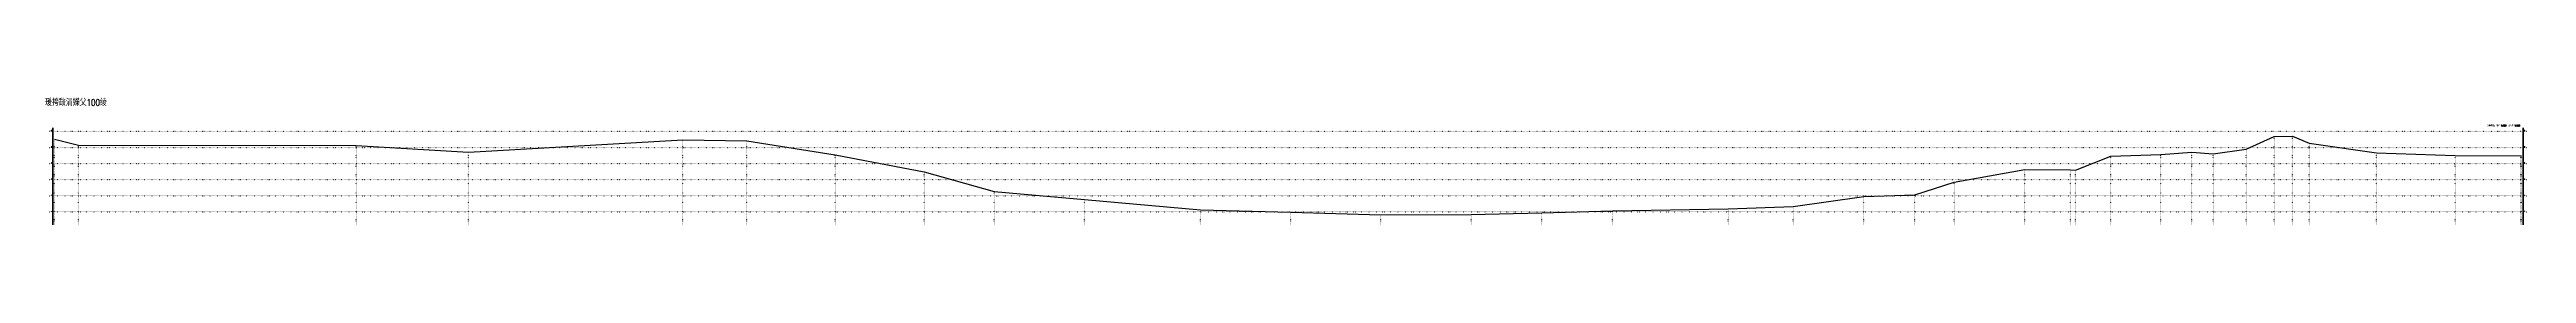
# Model space of a CAD drawing. Extents: x 391414 to 399140, y 3188456 to 3193760.
# Drawn here: x 391445 to 399140, y 3189301 to 3189694 of the extents above; entities that cross this region are included whole.
import ezdxf
from ezdxf.enums import TextEntityAlignment as Align

# ---------------------------------------------------------------- set-up
doc = ezdxf.new("R2010")
doc.units = 0
doc.linetypes.add('X4', pattern=[1.6, 0, -1.6])
for name, color, linetype in [('DLSS', 4, 'CONTINUOUS'), ('DMX', 1, 'CONTINUOUS'), ('zdm1', 2, 'CONTINUOUS'), ('ZDMT5', 3, 'CONTINUOUS')]:
    doc.layers.add(name, color=color, linetype=linetype)
doc.styles.add('HZ', font='rs.shx', dxfattribs={"width": 0.8, "bigfont": 'hztxt.shx'})

msp = doc.modelspace()

# ---------------------------------------------------------------- linework, layer by layer
at = {"layer": 'DMX', "linetype": 'Continuous', "flags": 128}
msp.add_lwpolyline([(391460, 3189566.5), (391534.8, 3189548.5), (392397.7, 3189547.5), (392746.6, 3189527), (393412, 3189564.9), (393611.3, 3189561.5), (393885.2, 3189518.5), (394161.4, 3189465.5), (394379.6, 3189405.2), (394660.2, 3189380.3), (395019.9, 3189348), (395300.4, 3189341.1), (395580.9, 3189332.7), (395861.4, 3189333.3), (396080.9, 3189339), (396300.3, 3189344.5), (396660, 3189351.4), (396861.3, 3189358.8), (397080.8, 3189389), (397239.1, 3189394.4), (397361.3, 3189433.9), (397580.7, 3189473), (397722.9, 3189471.7), (397739, 3189471.1), (397848.8, 3189514.5), (398003.9, 3189519.3), (398100.4, 3189527), (398165.8, 3189521.7), (398268.4, 3189536.4), (398356.2, 3189575.5), (398412.3, 3189576.5), (398464.8, 3189555), (398674, 3189524.8), (398917.9, 3189516), (399122, 3189515.6), (399124.6, 3189515.7)], dxfattribs=at)
at = {"layer": 'zdm1', "linetype": 'X4'}
for p, q in [((391445, 3189591.5), (399139.6, 3189591.5)), ((391445, 3189541.5), (399139.6, 3189541.5)), ((391445, 3189491.5), (399139.6, 3189491.5)), ((391445, 3189441.5), (399139.6, 3189441.5)), ((391445, 3189391.5), (399139.6, 3189391.5)), ((391445, 3189341.5), (399139.6, 3189341.5))]:
    msp.add_line(p, q, dxfattribs=at)
at = {"layer": 'zdm1', "linetype": 'Continuous'}
for p, q in [((391454.5, 3189301.5), (391454.5, 3189601.5)), ((391455.5, 3189301.5), (391455.5, 3189601.5)), ((399129.1, 3189301.5), (399129.1, 3189601.5)), ((399130.1, 3189301.5), (399130.1, 3189601.5))]:
    msp.add_line(p, q, dxfattribs=at)
at = {"layer": 'zdm1', "linetype": 'Continuous', "const_width": 1, "flags": 128}
for points in [[(391455, 3189591.5), (391455, 3189601.5)], [(391455, 3189571.5), (391455, 3189581.5)], [(399129.6, 3189591.5), (399129.6, 3189601.5)], [(399129.6, 3189571.5), (399129.6, 3189581.5)], [(391455, 3189551.5), (391455, 3189561.5)], [(391455, 3189531.5), (391455, 3189541.5)], [(391455, 3189511.5), (391455, 3189521.5)], [(391455, 3189491.5), (391455, 3189501.5)], [(399129.6, 3189551.5), (399129.6, 3189561.5)], [(399129.6, 3189531.5), (399129.6, 3189541.5)], [(399129.6, 3189511.5), (399129.6, 3189521.5)], [(399129.6, 3189491.5), (399129.6, 3189501.5)], [(391455, 3189471.5), (391455, 3189481.5)], [(391455, 3189451.5), (391455, 3189461.5)], [(391455, 3189431.5), (391455, 3189441.5)], [(391455, 3189411.5), (391455, 3189421.5)], [(399129.6, 3189471.5), (399129.6, 3189481.5)], [(399129.6, 3189451.5), (399129.6, 3189461.5)], [(399129.6, 3189431.5), (399129.6, 3189441.5)], [(399129.6, 3189411.5), (399129.6, 3189421.5)], [(391455, 3189391.5), (391455, 3189401.5)], [(391455, 3189371.5), (391455, 3189381.5)], [(391455, 3189351.5), (391455, 3189361.5)], [(391455, 3189331.5), (391455, 3189341.5)], [(399129.6, 3189391.5), (399129.6, 3189401.5)], [(399129.6, 3189371.5), (399129.6, 3189381.5)], [(399129.6, 3189351.5), (399129.6, 3189361.5)], [(399129.6, 3189331.5), (399129.6, 3189341.5)], [(391455, 3189311.5), (391455, 3189321.5)], [(399129.6, 3189311.5), (399129.6, 3189321.5)]]:
    msp.add_lwpolyline(points, dxfattribs=at)
at = {"layer": 'ZDMT5', "linetype": 'X4'}
for p, q in [((391460, 3189301.5), (391460, 3189566.5)), ((398356.2, 3189301.5), (398356.2, 3189575.5)), ((398412.3, 3189301.5), (398412.3, 3189576.5)), ((391534.8, 3189301.5), (391534.8, 3189548.5)), ((392397.7, 3189301.5), (392397.7, 3189547.5)), ((392746.6, 3189301.5), (392746.6, 3189527)), ((393412, 3189301.5), (393412, 3189564.9)), ((393611.3, 3189301.5), (393611.3, 3189561.5)), ((393885.2, 3189301.5), (393885.2, 3189518.5)), ((397848.8, 3189301.5), (397848.8, 3189514.5)), ((398003.9, 3189301.5), (398003.9, 3189519.3)), ((398100.4, 3189301.5), (398100.4, 3189527)), ((398165.8, 3189301.5), (398165.8, 3189521.7)), ((398268.4, 3189301.5), (398268.4, 3189536.4)), ((398464.8, 3189301.5), (398464.8, 3189555)), ((398674, 3189301.5), (398674, 3189524.8)), ((398917.9, 3189301.5), (398917.9, 3189516)), ((399122, 3189301.5), (399122, 3189515.6)), ((399124.6, 3189301.5), (399124.6, 3189515.7)), ((394161.4, 3189301.5), (394161.4, 3189465.5)), ((397361.3, 3189301.5), (397361.3, 3189433.9)), ((397580.7, 3189301.5), (397580.7, 3189473)), ((397722.9, 3189301.5), (397722.9, 3189471.7)), ((397739, 3189301.5), (397739, 3189471.1)), ((394379.6, 3189301.5), (394379.6, 3189405.2)), ((394660.2, 3189301.5), (394660.2, 3189380.3)), ((395019.9, 3189301.5), (395019.9, 3189348)), ((395300.4, 3189301.5), (395300.4, 3189341.1)), ((396080.9, 3189301.5), (396080.9, 3189339)), ((396300.3, 3189301.5), (396300.3, 3189344.5)), ((396660, 3189301.5), (396660, 3189351.4)), ((396861.3, 3189301.5), (396861.3, 3189358.8)), ((397080.8, 3189301.5), (397080.8, 3189389)), ((397239.1, 3189301.5), (397239.1, 3189394.4)), ((395580.9, 3189301.5), (395580.9, 3189332.7)), ((395861.4, 3189301.5), (395861.4, 3189333.3))]:
    msp.add_line(p, q, dxfattribs=at)

# ---------------------------------------------------------------- texts
at = {"layer": 'DLSS', "linetype": 'Continuous', "style": 'HZ', "width": 0.8}
msp.add_text('瑗挎敮涓嬫父100绫', height=20, dxfattribs=at).set_placement((391526.5, 3189682.8), align=Align.MIDDLE)
at = {"layer": 'zdm1', "linetype": 'Continuous', "style": 'HZ', "width": 0.8}
for s, p in [('25', (391454, 3189591.5)), ('20', (391454, 3189541.5)), ('15', (391454, 3189491.5)), ('10', (391454, 3189441.5)), ('5', (391454, 3189391.5)), ('0', (391454, 3189341.5))]:
    msp.add_text(s, height=3, dxfattribs=at).set_placement(p, align=Align.RIGHT)
for s, p in [('25', (399130.6, 3189591.5)), ('20', (399130.6, 3189541.5)), ('15', (399130.6, 3189491.5)), ('10', (399130.6, 3189441.5)), ('5', (399130.6, 3189391.5)), ('0', (399130.6, 3189341.5))]:
    msp.add_text(s, height=3, dxfattribs=at).set_placement(p)
at = {"layer": 'ZDMT5', "linetype": 'Continuous', "style": 'HZ', "width": 0.8}
msp.add_text('姣斾緥灏:  妯鍚 1:100  绾靛悜 1:100', height=5, dxfattribs=at).set_placement((399119.6, 3189606.5), align=Align.RIGHT)

doc.saveas('drawing.dxf')
